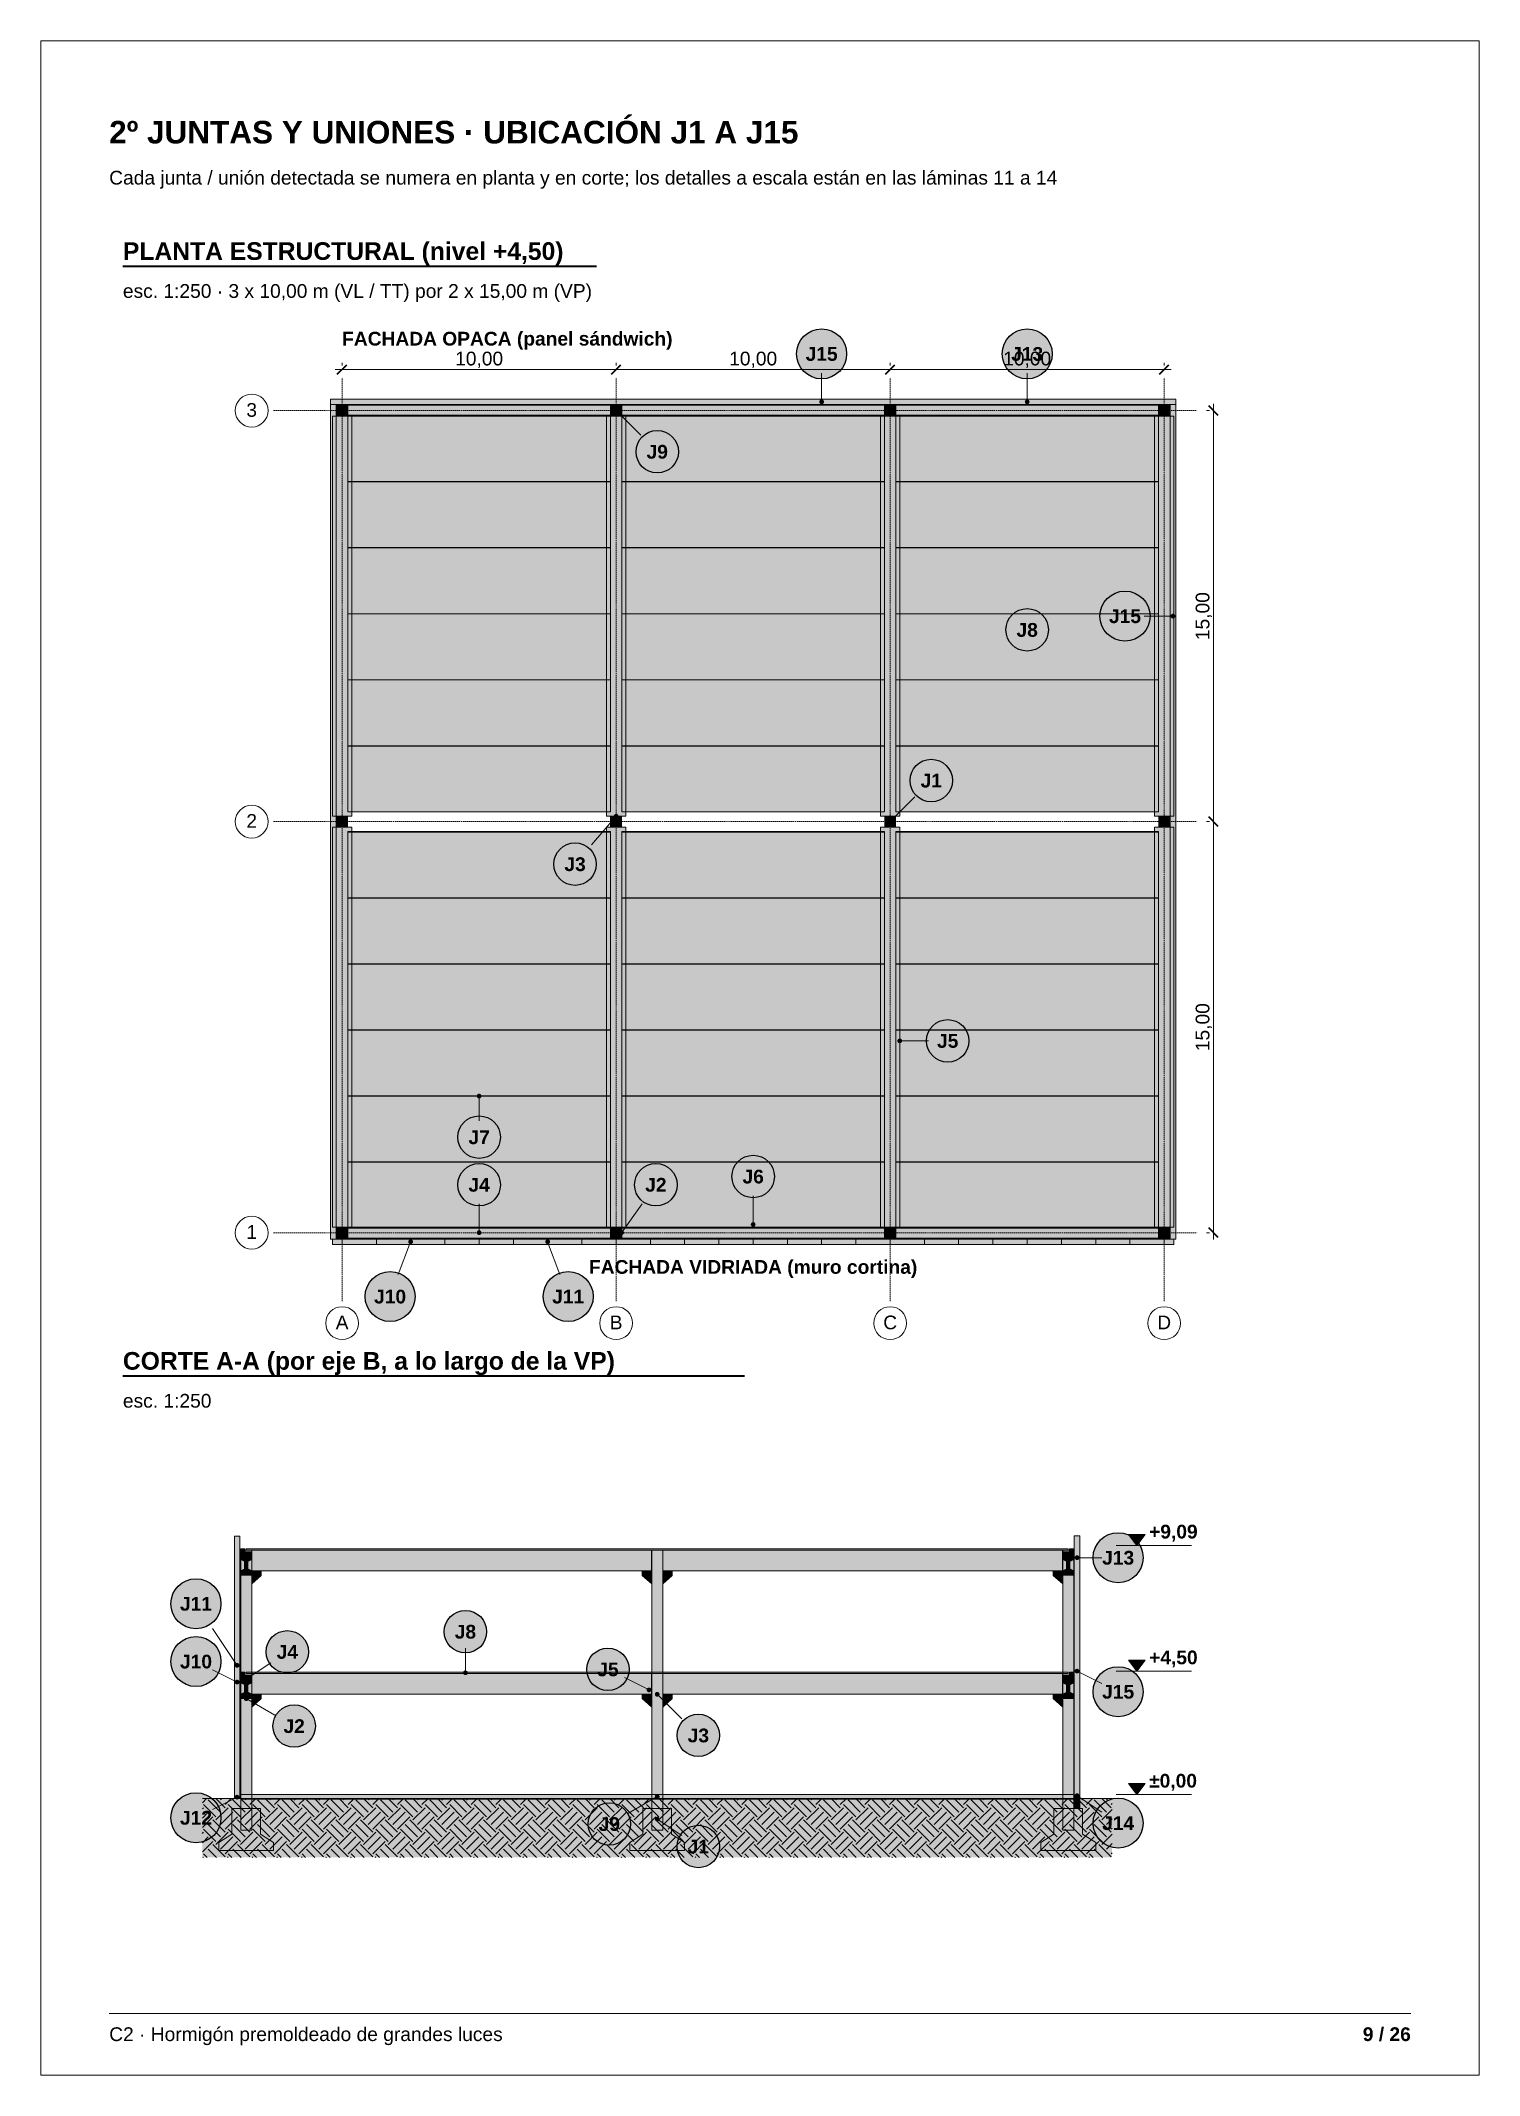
# Paper-space layout 'LAMINA 09' of a CAD drawing. Header units: millimetres. Extents: x 0 to 210, y 0 to 297.
# The model-space entities are those that its viewports show. They can reach past a viewport. Long polylines and large blocks are cut down to what shows.
import ezdxf
from ezdxf.enums import TextEntityAlignment as Align

# ---------------------------------------------------------------- set-up
doc = ezdxf.new("R2010")
doc.units = ezdxf.units.MM
doc.linetypes.add('DASHED', pattern=[1.524, 1.27, -0.254])
for name, color, linetype in [('CONTORNOS', 7, 'Continuous'), ('CONTORNOS-RAYADO', 8, 'Continuous'), ('CONTORNOS-RELLENO', 9, 'Continuous'), ('COTAS', 7, 'Continuous'), ('COTAS-RELLENO', 9, 'Continuous'), ('LINEAS', 7, 'Continuous'), ('MARCO', 7, 'Continuous'), ('REFERENCIAS', 7, 'Continuous'), ('REFERENCIAS-RELLENO', 9, 'Continuous'), ('TEXTOS', 7, 'Continuous')]:
    doc.layers.add(name, color=color, linetype=linetype)
doc.styles.add('ARIAL', font='arial.ttf')
doc.styles.add('ARIAL-NEGRITA', font='arialbd.ttf')

psp = doc.layouts.new('LAMINA 09')

msp = doc.modelspace()

# ---------------------------------------------------------------- texts
at = {"layer": 'COTAS', "style": 'ARIAL'}
for p in [(1984, 249.6), (2024, 249.6), (2064, 249.6)]:
    msp.add_text('10,00', height=2.005, dxfattribs=at).set_placement(p, align=Align.CENTER)
for p in [(2090.6, 213), (2090.6, 153)]:
    msp.add_text('15,00', height=2.005, rotation=90, dxfattribs=at).set_placement(p, align=Align.CENTER)
at = {"layer": 'COTAS', "style": 'ARIAL-NEGRITA'}
for s, p in [('+9,09', (2081.8, 78.36)), ('+4,50', (2081.8, 60)), ('±0,00', (2081.8, 42))]:
    msp.add_text(s, height=2.005, dxfattribs=at).set_placement(p)
at = {"layer": 'MARCO', "true_color": 0x666666, "style": 'ARIAL'}
msp.add_text('C2 · Hormigón premoldeado de grandes luces', height=2.0048, dxfattribs=at).set_placement((1930, 5))
at = {"layer": 'MARCO', "true_color": 0x444444, "style": 'ARIAL-NEGRITA'}
msp.add_text('9 / 26', height=2.005, dxfattribs=at).set_placement((2120, 5), align=Align.RIGHT)
at = {"layer": 'REFERENCIAS', "style": 'ARIAL-NEGRITA'}
for s, p in [('J15', (2034, 250.27)), ('J13', (2064, 250.27)), ('J9', (2010, 235.99)), ('J15', (2078.28, 211.99)), ('J8', (2064, 209.99)), ('J1', (2050, 187.99)), ('J3', (1998, 175.79)), ('J5', (2052.4, 149.99)), ('J7', (1984, 135.93)), ('J4', (1984, 128.99)), ('J2', (2009.8, 128.99)), ('J6', (2024, 130.19)), ('J10', (1971, 112.67)), ('J11', (1997, 112.67)), ('J13', (2077.28, 74.55)), ('J11', (1942.67, 67.83)), ('J8', (1982, 63.75)), ('J4', (1956, 60.81)), ('J10', (1942.67, 59.39)), ('J5', (2002.8, 58.25)), ('J15', (2077.28, 54.99)), ('J2', (1957, 49.97)), ('J3', (2016, 48.61)), ('J12', (1942.67, 36.59)), ('J9', (2003, 35.67)), ('J14', (2077.28, 35.81)), ('J1', (2016, 32.39))]:
    msp.add_text(s, height=2.005, dxfattribs=at).set_placement(p, align=Align.CENTER)
at = {"layer": 'TEXTOS', "style": 'ARIAL-NEGRITA'}
for s, height, p in [('2º JUNTAS Y UNIONES · UBICACIÓN J1 A J15', 3.2936, (1930, 282)), ('PLANTA ESTRUCTURAL (nivel +4,50)', 2.5776, (1932, 265)), ('FACHADA OPACA (panel sándwich)', 2.0048, (1964, 252.5)), ('CORTE A-A (por eje B, a lo largo de la VP)', 2.5776, (1932, 103))]:
    msp.add_text(s, height=height, dxfattribs=at).set_placement(p)
at = {"layer": 'TEXTOS', "true_color": 0x333333, "style": 'ARIAL'}
msp.add_text('Cada junta / unión detectada se numera en planta y en corte; los detalles a escala están en las láminas 11 a 14', height=2.0048, dxfattribs=at).set_placement((1930, 276))
at = {"layer": 'TEXTOS', "true_color": 0x222222, "style": 'ARIAL'}
for s, height, p in [('esc. 1:250 · 3 x 10,00 m (VL / TT) por 2 x 15,00 m (VP)', 2.0048, (1932, 259.46)), ('esc. 1:250', 2.005, (1932, 97.46))]:
    msp.add_text(s, height=height, dxfattribs=at).set_placement(p)
at = {"layer": 'TEXTOS', "true_color": 0xbb2222, "style": 'ARIAL'}
for s, p in [('3', (1950.8, 242.1)), ('2', (1950.8, 182.1)), ('1', (1950.8, 122.1)), ('A', (1964, 108.9)), ('B', (2004, 108.9)), ('C', (2044, 108.9)), ('D', (2084, 108.9))]:
    msp.add_text(s, height=2, dxfattribs=at).set_placement(p, align=Align.CENTER)
at = {"layer": 'TEXTOS', "style": 'ARIAL-NEGRITA'}
msp.add_text('FACHADA VIDRIADA (muro cortina)', height=2.0048, dxfattribs=at).set_placement((2024, 117), align=Align.CENTER)

# ---------------------------------------------------------------- hatches: boundary and pattern name
at = {"layer": 'CONTORNOS-RAYADO'}
h = msp.add_hatch(dxfattribs=at)
h.set_pattern_fill('EARTH', color=8, scale=0.4, angle=45)
h.paths.add_polyline_path([(1943.6, 31.8), (2076.4, 31.8), (2076.4, 40.4), (1943.6, 40.4)])
at = {"layer": 'CONTORNOS-RELLENO', "true_color": 0xcfc8bb}
h = msp.add_hatch(color=256, dxfattribs=at)
h.dxf.hatch_style = 1
h.paths.add_polyline_path([(1962.32, 243.88), (2085.68, 243.88), (2085.68, 244.68), (1962.32, 244.68)])
h = msp.add_hatch(color=256, dxfattribs=at)
h.dxf.hatch_style = 1
h.paths.add_polyline_path([(1962.32, 122.07), (1963.12, 122.07), (1963.12, 243.88), (1962.32, 243.88)])
at = {"layer": 'CONTORNOS-RELLENO', "true_color": 0x555555}
h = msp.add_hatch(color=256, dxfattribs=at)
h.dxf.hatch_style = 1
h.paths.add_polyline_path([(1963.2, 242.2), (1964.8, 242.2), (1964.8, 243.8), (1963.2, 243.8)])
at = {"layer": 'CONTORNOS-RELLENO', "true_color": 0xa9bccf}
h = msp.add_hatch(color=256, dxfattribs=at)
h.dxf.hatch_style = 1
h.paths.add_polyline_path([(1964.84, 242.2), (2003.16, 242.2), (2003.16, 243.8), (1964.84, 243.8)])
at = {"layer": 'CONTORNOS-RELLENO', "true_color": 0x555555}
h = msp.add_hatch(color=256, dxfattribs=at)
h.dxf.hatch_style = 1
h.paths.add_polyline_path([(2003.2, 242.2), (2004.8, 242.2), (2004.8, 243.8), (2003.2, 243.8)])
at = {"layer": 'CONTORNOS-RELLENO', "true_color": 0xa9bccf}
h = msp.add_hatch(color=256, dxfattribs=at)
h.dxf.hatch_style = 1
h.paths.add_polyline_path([(2004.84, 242.2), (2043.16, 242.2), (2043.16, 243.8), (2004.84, 243.8)])
at = {"layer": 'CONTORNOS-RELLENO', "true_color": 0x555555}
h = msp.add_hatch(color=256, dxfattribs=at)
h.dxf.hatch_style = 1
h.paths.add_polyline_path([(2043.2, 242.2), (2044.8, 242.2), (2044.8, 243.8), (2043.2, 243.8)])
at = {"layer": 'CONTORNOS-RELLENO', "true_color": 0xa9bccf}
h = msp.add_hatch(color=256, dxfattribs=at)
h.dxf.hatch_style = 1
h.paths.add_polyline_path([(2044.84, 242.2), (2083.16, 242.2), (2083.16, 243.8), (2044.84, 243.8)])
at = {"layer": 'CONTORNOS-RELLENO', "true_color": 0x555555}
h = msp.add_hatch(color=256, dxfattribs=at)
h.dxf.hatch_style = 1
h.paths.add_polyline_path([(2083.2, 242.2), (2084.8, 242.2), (2084.8, 243.8), (2083.2, 243.8)])
at = {"layer": 'CONTORNOS-RELLENO', "true_color": 0xcfc8bb}
h = msp.add_hatch(color=256, dxfattribs=at)
h.dxf.hatch_style = 1
h.paths.add_polyline_path([(2084.88, 122.07), (2085.68, 122.07), (2085.68, 243.88), (2084.88, 243.88)])
at = {"layer": 'CONTORNOS-RELLENO', "true_color": 0xb9cdb0}
h = msp.add_hatch(color=256, dxfattribs=at)
h.dxf.hatch_style = 1
h.paths.add_polyline_path([(1962.6, 183.8), (1965.4, 183.8), (1965.4, 242.2), (1962.6, 242.2)])
at = {"layer": 'CONTORNOS-RELLENO', "true_color": 0xe3dccb}
h = msp.add_hatch(color=256, dxfattribs=at)
h.dxf.hatch_style = 1
h.paths.add_polyline_path([(1964.84, 242.28), (2003.16, 242.28), (2003.16, 242.32), (1964.84, 242.32)])
at = {"layer": 'CONTORNOS-RELLENO', "true_color": 0xefeadc}
h = msp.add_hatch(color=256, dxfattribs=at)
h.dxf.hatch_style = 1
h.paths.add_polyline_path([(1964.84, 232.64), (2003.16, 232.64), (2003.16, 242.24), (1964.84, 242.24)])
at = {"layer": 'CONTORNOS-RELLENO', "true_color": 0xb9cdb0}
h = msp.add_hatch(color=256, dxfattribs=at)
h.dxf.hatch_style = 1
h.paths.add_polyline_path([(2002.6, 183.8), (2005.4, 183.8), (2005.4, 242.2), (2002.6, 242.2)])
at = {"layer": 'CONTORNOS-RELLENO', "true_color": 0xe3dccb}
h = msp.add_hatch(color=256, dxfattribs=at)
h.dxf.hatch_style = 1
h.paths.add_polyline_path([(2004.84, 242.28), (2043.16, 242.28), (2043.16, 242.32), (2004.84, 242.32)])
at = {"layer": 'CONTORNOS-RELLENO', "true_color": 0xefeadc}
h = msp.add_hatch(color=256, dxfattribs=at)
h.dxf.hatch_style = 1
h.paths.add_polyline_path([(2004.84, 232.64), (2043.16, 232.64), (2043.16, 242.24), (2004.84, 242.24)])
at = {"layer": 'CONTORNOS-RELLENO', "true_color": 0xb9cdb0}
h = msp.add_hatch(color=256, dxfattribs=at)
h.dxf.hatch_style = 1
h.paths.add_polyline_path([(2042.6, 183.8), (2045.4, 183.8), (2045.4, 242.2), (2042.6, 242.2)])
at = {"layer": 'CONTORNOS-RELLENO', "true_color": 0xe3dccb}
h = msp.add_hatch(color=256, dxfattribs=at)
h.dxf.hatch_style = 1
h.paths.add_polyline_path([(2044.84, 242.28), (2083.16, 242.28), (2083.16, 242.32), (2044.84, 242.32)])
at = {"layer": 'CONTORNOS-RELLENO', "true_color": 0xefeadc}
h = msp.add_hatch(color=256, dxfattribs=at)
h.dxf.hatch_style = 1
h.paths.add_polyline_path([(2044.84, 232.64), (2083.16, 232.64), (2083.16, 242.24), (2044.84, 242.24)])
at = {"layer": 'CONTORNOS-RELLENO', "true_color": 0xb9cdb0}
h = msp.add_hatch(color=256, dxfattribs=at)
h.dxf.hatch_style = 1
h.paths.add_polyline_path([(2082.6, 183.8), (2085.4, 183.8), (2085.4, 242.2), (2082.6, 242.2)])
at = {"layer": 'CONTORNOS-RELLENO', "true_color": 0xefeadc}
h = msp.add_hatch(color=256, dxfattribs=at)
h.dxf.hatch_style = 1
h.paths.add_polyline_path([(1964.84, 223), (2003.16, 223), (2003.16, 232.6), (1964.84, 232.6)])
h = msp.add_hatch(color=256, dxfattribs=at)
h.dxf.hatch_style = 1
h.paths.add_polyline_path([(2004.84, 223), (2043.16, 223), (2043.16, 232.6), (2004.84, 232.6)])
h = msp.add_hatch(color=256, dxfattribs=at)
h.dxf.hatch_style = 1
h.paths.add_polyline_path([(2044.84, 223), (2083.16, 223), (2083.16, 232.6), (2044.84, 232.6)])
h = msp.add_hatch(color=256, dxfattribs=at)
h.dxf.hatch_style = 1
h.paths.add_polyline_path([(1964.84, 213.36), (2003.16, 213.36), (2003.16, 222.96), (1964.84, 222.96)])
h = msp.add_hatch(color=256, dxfattribs=at)
h.dxf.hatch_style = 1
h.paths.add_polyline_path([(2004.84, 213.36), (2043.16, 213.36), (2043.16, 222.96), (2004.84, 222.96)])
h = msp.add_hatch(color=256, dxfattribs=at)
h.dxf.hatch_style = 1
h.paths.add_polyline_path([(2044.84, 213.36), (2083.16, 213.36), (2083.16, 222.96), (2044.84, 222.96)])
h = msp.add_hatch(color=256, dxfattribs=at)
h.dxf.hatch_style = 1
h.paths.add_polyline_path([(1964.84, 203.72), (2003.16, 203.72), (2003.16, 213.32), (1964.84, 213.32)])
h = msp.add_hatch(color=256, dxfattribs=at)
h.dxf.hatch_style = 1
h.paths.add_polyline_path([(2004.84, 203.72), (2043.16, 203.72), (2043.16, 213.32), (2004.84, 213.32)])
h = msp.add_hatch(color=256, dxfattribs=at)
h.dxf.hatch_style = 1
h.paths.add_polyline_path([(2044.84, 203.72), (2083.16, 203.72), (2083.16, 213.32), (2044.84, 213.32)])
h = msp.add_hatch(color=256, dxfattribs=at)
h.dxf.hatch_style = 1
h.paths.add_polyline_path([(1964.84, 194.08), (2003.16, 194.08), (2003.16, 203.68), (1964.84, 203.68)])
h = msp.add_hatch(color=256, dxfattribs=at)
h.dxf.hatch_style = 1
h.paths.add_polyline_path([(2004.84, 194.08), (2043.16, 194.08), (2043.16, 203.68), (2004.84, 203.68)])
h = msp.add_hatch(color=256, dxfattribs=at)
h.dxf.hatch_style = 1
h.paths.add_polyline_path([(2044.84, 194.08), (2083.16, 194.08), (2083.16, 203.68), (2044.84, 203.68)])
h = msp.add_hatch(color=256, dxfattribs=at)
h.dxf.hatch_style = 1
h.paths.add_polyline_path([(1964.84, 184.44), (2003.16, 184.44), (2003.16, 194.04), (1964.84, 194.04)])
h = msp.add_hatch(color=256, dxfattribs=at)
h.dxf.hatch_style = 1
h.paths.add_polyline_path([(2004.84, 184.44), (2043.16, 184.44), (2043.16, 194.04), (2004.84, 194.04)])
h = msp.add_hatch(color=256, dxfattribs=at)
h.dxf.hatch_style = 1
h.paths.add_polyline_path([(2044.84, 184.44), (2083.16, 184.44), (2083.16, 194.04), (2044.84, 194.04)])
at = {"layer": 'CONTORNOS-RELLENO', "true_color": 0xb9cdb0}
h = msp.add_hatch(color=256, dxfattribs=at)
h.dxf.hatch_style = 1
h.paths.add_polyline_path([(1962.6, 123.8), (1965.4, 123.8), (1965.4, 182.2), (1962.6, 182.2)])
at = {"layer": 'CONTORNOS-RELLENO', "true_color": 0x555555}
h = msp.add_hatch(color=256, dxfattribs=at)
h.dxf.hatch_style = 1
h.paths.add_polyline_path([(1963.2, 182.2), (1964.8, 182.2), (1964.8, 183.8), (1963.2, 183.8)])
at = {"layer": 'CONTORNOS-RELLENO', "true_color": 0xe3dccb}
h = msp.add_hatch(color=256, dxfattribs=at)
h.dxf.hatch_style = 1
h.paths.add_polyline_path([(1964.84, 181.52), (2003.16, 181.52), (2003.16, 181.56), (1964.84, 181.56)])
at = {"layer": 'CONTORNOS-RELLENO', "true_color": 0xefeadc}
h = msp.add_hatch(color=256, dxfattribs=at)
h.dxf.hatch_style = 1
h.paths.add_polyline_path([(1964.84, 171.88), (2003.16, 171.88), (2003.16, 181.48), (1964.84, 181.48)])
at = {"layer": 'CONTORNOS-RELLENO', "true_color": 0xb9cdb0}
h = msp.add_hatch(color=256, dxfattribs=at)
h.dxf.hatch_style = 1
h.paths.add_polyline_path([(2002.6, 123.8), (2005.4, 123.8), (2005.4, 182.2), (2002.6, 182.2)])
at = {"layer": 'CONTORNOS-RELLENO', "true_color": 0x555555}
h = msp.add_hatch(color=256, dxfattribs=at)
h.dxf.hatch_style = 1
h.paths.add_polyline_path([(2003.2, 182.2), (2004.8, 182.2), (2004.8, 183.8), (2003.2, 183.8)])
at = {"layer": 'CONTORNOS-RELLENO', "true_color": 0xe3dccb}
h = msp.add_hatch(color=256, dxfattribs=at)
h.dxf.hatch_style = 1
h.paths.add_polyline_path([(2004.84, 181.52), (2043.16, 181.52), (2043.16, 181.56), (2004.84, 181.56)])
at = {"layer": 'CONTORNOS-RELLENO', "true_color": 0xefeadc}
h = msp.add_hatch(color=256, dxfattribs=at)
h.dxf.hatch_style = 1
h.paths.add_polyline_path([(2004.84, 171.88), (2043.16, 171.88), (2043.16, 181.48), (2004.84, 181.48)])
at = {"layer": 'CONTORNOS-RELLENO', "true_color": 0xb9cdb0}
h = msp.add_hatch(color=256, dxfattribs=at)
h.dxf.hatch_style = 1
h.paths.add_polyline_path([(2042.6, 123.8), (2045.4, 123.8), (2045.4, 182.2), (2042.6, 182.2)])
at = {"layer": 'CONTORNOS-RELLENO', "true_color": 0x555555}
h = msp.add_hatch(color=256, dxfattribs=at)
h.dxf.hatch_style = 1
h.paths.add_polyline_path([(2043.2, 182.2), (2044.8, 182.2), (2044.8, 183.8), (2043.2, 183.8)])
at = {"layer": 'CONTORNOS-RELLENO', "true_color": 0xe3dccb}
h = msp.add_hatch(color=256, dxfattribs=at)
h.dxf.hatch_style = 1
h.paths.add_polyline_path([(2044.84, 181.52), (2083.16, 181.52), (2083.16, 181.56), (2044.84, 181.56)])
at = {"layer": 'CONTORNOS-RELLENO', "true_color": 0xefeadc}
h = msp.add_hatch(color=256, dxfattribs=at)
h.dxf.hatch_style = 1
h.paths.add_polyline_path([(2044.84, 171.88), (2083.16, 171.88), (2083.16, 181.48), (2044.84, 181.48)])
at = {"layer": 'CONTORNOS-RELLENO', "true_color": 0xb9cdb0}
h = msp.add_hatch(color=256, dxfattribs=at)
h.dxf.hatch_style = 1
h.paths.add_polyline_path([(2082.6, 123.8), (2085.4, 123.8), (2085.4, 182.2), (2082.6, 182.2)])
at = {"layer": 'CONTORNOS-RELLENO', "true_color": 0x555555}
h = msp.add_hatch(color=256, dxfattribs=at)
h.dxf.hatch_style = 1
h.paths.add_polyline_path([(2083.2, 182.2), (2084.8, 182.2), (2084.8, 183.8), (2083.2, 183.8)])
at = {"layer": 'CONTORNOS-RELLENO', "true_color": 0xefeadc}
h = msp.add_hatch(color=256, dxfattribs=at)
h.dxf.hatch_style = 1
h.paths.add_polyline_path([(1964.84, 162.24), (2003.16, 162.24), (2003.16, 171.84), (1964.84, 171.84)])
h = msp.add_hatch(color=256, dxfattribs=at)
h.dxf.hatch_style = 1
h.paths.add_polyline_path([(2004.84, 162.24), (2043.16, 162.24), (2043.16, 171.84), (2004.84, 171.84)])
h = msp.add_hatch(color=256, dxfattribs=at)
h.dxf.hatch_style = 1
h.paths.add_polyline_path([(2044.84, 162.24), (2083.16, 162.24), (2083.16, 171.84), (2044.84, 171.84)])
h = msp.add_hatch(color=256, dxfattribs=at)
h.dxf.hatch_style = 1
h.paths.add_polyline_path([(1964.84, 152.6), (2003.16, 152.6), (2003.16, 162.2), (1964.84, 162.2)])
h = msp.add_hatch(color=256, dxfattribs=at)
h.dxf.hatch_style = 1
h.paths.add_polyline_path([(2004.84, 152.6), (2043.16, 152.6), (2043.16, 162.2), (2004.84, 162.2)])
h = msp.add_hatch(color=256, dxfattribs=at)
h.dxf.hatch_style = 1
h.paths.add_polyline_path([(2044.84, 152.6), (2083.16, 152.6), (2083.16, 162.2), (2044.84, 162.2)])
h = msp.add_hatch(color=256, dxfattribs=at)
h.dxf.hatch_style = 1
h.paths.add_polyline_path([(1964.84, 142.96), (2003.16, 142.96), (2003.16, 152.56), (1964.84, 152.56)])
h = msp.add_hatch(color=256, dxfattribs=at)
h.dxf.hatch_style = 1
h.paths.add_polyline_path([(2004.84, 142.96), (2043.16, 142.96), (2043.16, 152.56), (2004.84, 152.56)])
h = msp.add_hatch(color=256, dxfattribs=at)
h.dxf.hatch_style = 1
h.paths.add_polyline_path([(2044.84, 142.96), (2083.16, 142.96), (2083.16, 152.56), (2044.84, 152.56)])
h = msp.add_hatch(color=256, dxfattribs=at)
h.dxf.hatch_style = 1
h.paths.add_polyline_path([(1964.84, 133.32), (2003.16, 133.32), (2003.16, 142.92), (1964.84, 142.92)])
h = msp.add_hatch(color=256, dxfattribs=at)
h.dxf.hatch_style = 1
h.paths.add_polyline_path([(2004.84, 133.32), (2043.16, 133.32), (2043.16, 142.92), (2004.84, 142.92)])
h = msp.add_hatch(color=256, dxfattribs=at)
h.dxf.hatch_style = 1
h.paths.add_polyline_path([(2044.84, 133.32), (2083.16, 133.32), (2083.16, 142.92), (2044.84, 142.92)])
h = msp.add_hatch(color=256, dxfattribs=at)
h.dxf.hatch_style = 1
h.paths.add_polyline_path([(1964.84, 123.68), (2003.16, 123.68), (2003.16, 133.28), (1964.84, 133.28)])
h = msp.add_hatch(color=256, dxfattribs=at)
h.dxf.hatch_style = 1
h.paths.add_polyline_path([(2004.84, 123.68), (2043.16, 123.68), (2043.16, 133.28), (2004.84, 133.28)])
h = msp.add_hatch(color=256, dxfattribs=at)
h.dxf.hatch_style = 1
h.paths.add_polyline_path([(2044.84, 123.68), (2083.16, 123.68), (2083.16, 133.28), (2044.84, 133.28)])
at = {"layer": 'CONTORNOS-RELLENO', "true_color": 0xbfe3f0}
h = msp.add_hatch(color=256, dxfattribs=at)
h.dxf.hatch_style = 1
h.paths.add_polyline_path([(1962.6, 121.27), (2085.4, 121.27), (2085.4, 122.07), (1962.6, 122.07)])
at = {"layer": 'CONTORNOS-RELLENO', "true_color": 0x555555}
h = msp.add_hatch(color=256, dxfattribs=at)
h.dxf.hatch_style = 1
h.paths.add_polyline_path([(1963.2, 122.2), (1964.8, 122.2), (1964.8, 123.8), (1963.2, 123.8)])
at = {"layer": 'CONTORNOS-RELLENO', "true_color": 0xa9bccf}
h = msp.add_hatch(color=256, dxfattribs=at)
h.dxf.hatch_style = 1
h.paths.add_polyline_path([(1964.84, 122.2), (2003.16, 122.2), (2003.16, 123.8), (1964.84, 123.8)])
at = {"layer": 'CONTORNOS-RELLENO', "true_color": 0x555555}
h = msp.add_hatch(color=256, dxfattribs=at)
h.dxf.hatch_style = 1
h.paths.add_polyline_path([(2003.2, 122.2), (2004.8, 122.2), (2004.8, 123.8), (2003.2, 123.8)])
at = {"layer": 'CONTORNOS-RELLENO', "true_color": 0xa9bccf}
h = msp.add_hatch(color=256, dxfattribs=at)
h.dxf.hatch_style = 1
h.paths.add_polyline_path([(2004.84, 122.2), (2043.16, 122.2), (2043.16, 123.8), (2004.84, 123.8)])
at = {"layer": 'CONTORNOS-RELLENO', "true_color": 0x555555}
h = msp.add_hatch(color=256, dxfattribs=at)
h.dxf.hatch_style = 1
h.paths.add_polyline_path([(2043.2, 122.2), (2044.8, 122.2), (2044.8, 123.8), (2043.2, 123.8)])
at = {"layer": 'CONTORNOS-RELLENO', "true_color": 0xa9bccf}
h = msp.add_hatch(color=256, dxfattribs=at)
h.dxf.hatch_style = 1
h.paths.add_polyline_path([(2044.84, 122.2), (2083.16, 122.2), (2083.16, 123.8), (2044.84, 123.8)])
at = {"layer": 'CONTORNOS-RELLENO', "true_color": 0x555555}
h = msp.add_hatch(color=256, dxfattribs=at)
h.dxf.hatch_style = 1
h.paths.add_polyline_path([(2083.2, 122.2), (2084.8, 122.2), (2084.8, 123.8), (2083.2, 123.8)])
at = {"layer": 'CONTORNOS-RELLENO', "true_color": 0xbfe3f0}
h = msp.add_hatch(color=256, dxfattribs=at)
h.dxf.hatch_style = 1
h.paths.add_polyline_path([(1948.27, 40.4), (1949.07, 40.4), (1949.07, 78.68), (1948.27, 78.68)])
at = {"layer": 'CONTORNOS-RELLENO', "true_color": 0xcfc8bb}
h = msp.add_hatch(color=256, dxfattribs=at)
h.dxf.hatch_style = 1
h.paths.add_polyline_path([(2070.88, 40.84), (2071.68, 40.84), (2071.68, 78.76), (2070.88, 78.76)])
at = {"layer": 'CONTORNOS-RELLENO', "true_color": 0xd3b9b9}
h = msp.add_hatch(color=256, dxfattribs=at)
h.dxf.hatch_style = 1
h.paths.add_polyline_path([(1949.2, 75.82), (1950.8, 75.82), (1950.8, 76.42), (1949.8, 76.42), (1949.8, 76.86), (1949.2, 76.86)])
at = {"layer": 'CONTORNOS-RELLENO', "true_color": 0x9aa3ab}
h = msp.add_hatch(color=256, dxfattribs=at)
h.dxf.hatch_style = 1
h.paths.add_polyline_path([(1949.2, 35.8), (1950.8, 35.8), (1950.8, 76.66), (1949.2, 76.66)])
at = {"layer": 'CONTORNOS-RELLENO', "true_color": 0xa9bccf}
h = msp.add_hatch(color=256, dxfattribs=at)
h.dxf.hatch_style = 1
h.paths.add_polyline_path([(1949.2, 73.02), (1950.8, 73.02), (1950.8, 73.62), (1950.32, 73.86), (1950.24, 73.86), (1950.24, 75.06), (1950.32, 75.06), (1950.8, 75.3), (1950.8, 75.82), (1949.2, 75.82), (1949.2, 75.3), (1949.68, 75.06), (1949.76, 75.06), (1949.76, 73.86), (1949.68, 73.86), (1949.2, 73.62)])
at = {"layer": 'CONTORNOS-RELLENO', "true_color": 0xd9d2c4}
h = msp.add_hatch(color=256, dxfattribs=at)
h.dxf.hatch_style = 1
h.paths.add_polyline_path([(1950, 76.66), (2070, 76.66), (2070, 76.86), (1950, 76.86)])
at = {"layer": 'CONTORNOS-RELLENO', "true_color": 0xb9cdb0}
h = msp.add_hatch(color=256, dxfattribs=at)
h.dxf.hatch_style = 1
h.paths.add_polyline_path([(1950.84, 73.66), (2009.16, 73.66), (2009.16, 76.66), (1950.84, 76.66)])
at = {"layer": 'CONTORNOS-RELLENO', "true_color": 0x9aa3ab}
h = msp.add_hatch(color=256, dxfattribs=at)
h.dxf.hatch_style = 1
h.paths.add_polyline_path([(2009.2, 35.8), (2010.8, 35.8), (2010.8, 76.66), (2009.2, 76.66)])
at = {"layer": 'CONTORNOS-RELLENO', "true_color": 0xb9cdb0}
h = msp.add_hatch(color=256, dxfattribs=at)
h.dxf.hatch_style = 1
h.paths.add_polyline_path([(2010.84, 73.66), (2069.16, 73.66), (2069.16, 76.66), (2010.84, 76.66)])
at = {"layer": 'CONTORNOS-RELLENO', "true_color": 0xd3b9b9}
h = msp.add_hatch(color=256, dxfattribs=at)
h.dxf.hatch_style = 1
h.paths.add_polyline_path([(2070.8, 75.82), (2069.2, 75.82), (2069.2, 76.42), (2070.2, 76.42), (2070.2, 76.86), (2070.8, 76.86)])
at = {"layer": 'CONTORNOS-RELLENO', "true_color": 0x9aa3ab}
h = msp.add_hatch(color=256, dxfattribs=at)
h.dxf.hatch_style = 1
h.paths.add_polyline_path([(2069.2, 35.8), (2070.8, 35.8), (2070.8, 76.66), (2069.2, 76.66)])
at = {"layer": 'CONTORNOS-RELLENO', "true_color": 0xa9bccf}
h = msp.add_hatch(color=256, dxfattribs=at)
h.dxf.hatch_style = 1
h.paths.add_polyline_path([(2069.2, 73.02), (2070.8, 73.02), (2070.8, 73.62), (2070.32, 73.86), (2070.24, 73.86), (2070.24, 75.06), (2070.32, 75.06), (2070.8, 75.3), (2070.8, 75.82), (2069.2, 75.82), (2069.2, 75.3), (2069.68, 75.06), (2069.76, 75.06), (2069.76, 73.86), (2069.68, 73.86), (2069.2, 73.62)])
at = {"layer": 'CONTORNOS-RELLENO', "true_color": 0x9aa3ab}
h = msp.add_hatch(color=256, dxfattribs=at)
h.dxf.hatch_style = 1
h.paths.add_polyline_path([(1950.8, 73.62), (1952.2, 73.62), (1952.2, 72.98), (1950.8, 71.74)])
h = msp.add_hatch(color=256, dxfattribs=at)
h.dxf.hatch_style = 1
h.paths.add_polyline_path([(2009.2, 73.62), (2007.8, 73.62), (2007.8, 72.98), (2009.2, 71.74)])
h = msp.add_hatch(color=256, dxfattribs=at)
h.dxf.hatch_style = 1
h.paths.add_polyline_path([(2010.8, 73.62), (2012.2, 73.62), (2012.2, 72.98), (2010.8, 71.74)])
h = msp.add_hatch(color=256, dxfattribs=at)
h.dxf.hatch_style = 1
h.paths.add_polyline_path([(2069.2, 73.62), (2067.8, 73.62), (2067.8, 72.98), (2069.2, 71.74)])
at = {"layer": 'CONTORNOS-RELLENO', "true_color": 0xd3b9b9}
h = msp.add_hatch(color=256, dxfattribs=at)
h.dxf.hatch_style = 1
h.paths.add_polyline_path([(1949.2, 57.82), (1950.8, 57.82), (1950.8, 58.42), (1949.8, 58.42), (1949.8, 58.86), (1949.2, 58.86)])
at = {"layer": 'CONTORNOS-RELLENO', "true_color": 0xa9bccf}
h = msp.add_hatch(color=256, dxfattribs=at)
h.dxf.hatch_style = 1
h.paths.add_polyline_path([(1949.2, 55.02), (1950.8, 55.02), (1950.8, 55.62), (1950.32, 55.86), (1950.24, 55.86), (1950.24, 57.06), (1950.32, 57.06), (1950.8, 57.3), (1950.8, 57.82), (1949.2, 57.82), (1949.2, 57.3), (1949.68, 57.06), (1949.76, 57.06), (1949.76, 55.86), (1949.68, 55.86), (1949.2, 55.62)])
at = {"layer": 'CONTORNOS-RELLENO', "true_color": 0xd9d2c4}
h = msp.add_hatch(color=256, dxfattribs=at)
h.dxf.hatch_style = 1
h.paths.add_polyline_path([(1950, 58.66), (2070, 58.66), (2070, 58.86), (1950, 58.86)])
at = {"layer": 'CONTORNOS-RELLENO', "true_color": 0xb9cdb0}
h = msp.add_hatch(color=256, dxfattribs=at)
h.dxf.hatch_style = 1
h.paths.add_polyline_path([(1950.84, 55.66), (2009.16, 55.66), (2009.16, 58.66), (1950.84, 58.66)])
h = msp.add_hatch(color=256, dxfattribs=at)
h.dxf.hatch_style = 1
h.paths.add_polyline_path([(2010.84, 55.66), (2069.16, 55.66), (2069.16, 58.66), (2010.84, 58.66)])
at = {"layer": 'CONTORNOS-RELLENO', "true_color": 0xd3b9b9}
h = msp.add_hatch(color=256, dxfattribs=at)
h.dxf.hatch_style = 1
h.paths.add_polyline_path([(2070.8, 57.82), (2069.2, 57.82), (2069.2, 58.42), (2070.2, 58.42), (2070.2, 58.86), (2070.8, 58.86)])
at = {"layer": 'CONTORNOS-RELLENO', "true_color": 0xa9bccf}
h = msp.add_hatch(color=256, dxfattribs=at)
h.dxf.hatch_style = 1
h.paths.add_polyline_path([(2069.2, 55.02), (2070.8, 55.02), (2070.8, 55.62), (2070.32, 55.86), (2070.24, 55.86), (2070.24, 57.06), (2070.32, 57.06), (2070.8, 57.3), (2070.8, 57.82), (2069.2, 57.82), (2069.2, 57.3), (2069.68, 57.06), (2069.76, 57.06), (2069.76, 55.86), (2069.68, 55.86), (2069.2, 55.62)])
at = {"layer": 'CONTORNOS-RELLENO', "true_color": 0x9aa3ab}
h = msp.add_hatch(color=256, dxfattribs=at)
h.dxf.hatch_style = 1
h.paths.add_polyline_path([(1950.8, 55.62), (1952.2, 55.62), (1952.2, 54.98), (1950.8, 53.74)])
h = msp.add_hatch(color=256, dxfattribs=at)
h.dxf.hatch_style = 1
h.paths.add_polyline_path([(2009.2, 55.62), (2007.8, 55.62), (2007.8, 54.98), (2009.2, 53.74)])
h = msp.add_hatch(color=256, dxfattribs=at)
h.dxf.hatch_style = 1
h.paths.add_polyline_path([(2010.8, 55.62), (2012.2, 55.62), (2012.2, 54.98), (2010.8, 53.74)])
h = msp.add_hatch(color=256, dxfattribs=at)
h.dxf.hatch_style = 1
h.paths.add_polyline_path([(2069.2, 55.62), (2067.8, 55.62), (2067.8, 54.98), (2069.2, 53.74)])
at = {"layer": 'CONTORNOS-RELLENO', "true_color": 0xece3d2}
h = msp.add_hatch(color=256, dxfattribs=at)
h.dxf.hatch_style = 1
h.paths.add_polyline_path([(1943.6, 31.8), (2076.4, 31.8), (2076.4, 40.4), (1943.6, 40.4)])
at = {"layer": 'CONTORNOS-RELLENO', "true_color": 0xd8cfbd}
h = msp.add_hatch(color=256, dxfattribs=at)
h.dxf.hatch_style = 1
h.paths.add_polyline_path([(1946, 32.8), (1954, 32.8), (1954, 34), (1952.1, 35.2), (1952.1, 38.96), (1947.9, 38.96), (1947.9, 35.2), (1946, 34)])
at = {"layer": 'CONTORNOS-RELLENO', "true_color": 0xd9d4c8}
h = msp.add_hatch(color=256, dxfattribs=at)
h.dxf.hatch_style = 1
h.paths.add_polyline_path([(1949.2, 40.29), (2070.8, 40.29), (2070.8, 41), (1949.2, 41)])
at = {"layer": 'CONTORNOS-RELLENO', "true_color": 0xd8cfbd}
h = msp.add_hatch(color=256, dxfattribs=at)
h.dxf.hatch_style = 1
h.paths.add_polyline_path([(2006, 32.8), (2014, 32.8), (2014, 34), (2012.1, 35.2), (2012.1, 38.96), (2007.9, 38.96), (2007.9, 35.2), (2006, 34)])
h = msp.add_hatch(color=256, dxfattribs=at)
h.dxf.hatch_style = 1
h.paths.add_polyline_path([(2066, 32.8), (2074, 32.8), (2074, 34), (2072.1, 35.2), (2072.1, 38.96), (2067.9, 38.96), (2067.9, 35.2), (2066, 34)])
at = {"layer": 'CONTORNOS-RELLENO', "true_color": 0xb9cdb0}
h = msp.add_hatch(color=256, dxfattribs=at)
h.dxf.hatch_style = 1
h.paths.add_polyline_path([(2070.88, 39), (2071.68, 39), (2071.68, 40.8), (2070.88, 40.8)])
at = {"layer": 'COTAS-RELLENO', "true_color": 0x000000}
h = msp.add_hatch(color=256, dxfattribs=at)
h.dxf.hatch_style = 1
h.paths.add_polyline_path([(2078.8, 78.96), (2081.2, 78.96), (2080, 77.36)])
h = msp.add_hatch(color=256, dxfattribs=at)
h.dxf.hatch_style = 1
h.paths.add_polyline_path([(2078.8, 60.6), (2081.2, 60.6), (2080, 59)])
h = msp.add_hatch(color=256, dxfattribs=at)
h.dxf.hatch_style = 1
h.paths.add_polyline_path([(2078.8, 42.6), (2081.2, 42.6), (2080, 41)])
at = {"layer": 'REFERENCIAS-RELLENO', "true_color": 0xfff1a8}
h = msp.add_hatch(color=256, dxfattribs=at)
h.dxf.hatch_style = 1
edge = h.paths.add_edge_path()
edge.add_arc((2034, 251.28), 3.65, 0, 360)
h = msp.add_hatch(color=256, dxfattribs=at)
h.dxf.hatch_style = 1
edge = h.paths.add_edge_path()
edge.add_arc((2064, 251.28), 3.65, 0, 360)
at = {"layer": 'REFERENCIAS-RELLENO', "true_color": 0x000000}
h = msp.add_hatch(color=256, dxfattribs=at)
h.dxf.hatch_style = 1
edge = h.paths.add_edge_path()
edge.add_arc((2034, 244.28), 0.35, 0, 360)
h = msp.add_hatch(color=256, dxfattribs=at)
h.dxf.hatch_style = 1
edge = h.paths.add_edge_path()
edge.add_arc((2064, 244.28), 0.35, 0, 360)
h = msp.add_hatch(color=256, dxfattribs=at)
h.dxf.hatch_style = 1
edge = h.paths.add_edge_path()
edge.add_arc((2004, 243), 0.35, 0, 360)
at = {"layer": 'REFERENCIAS-RELLENO', "true_color": 0xfff1a8}
h = msp.add_hatch(color=256, dxfattribs=at)
h.dxf.hatch_style = 1
edge = h.paths.add_edge_path()
edge.add_arc((2010, 237), 3.1, 0, 360)
h = msp.add_hatch(color=256, dxfattribs=at)
h.dxf.hatch_style = 1
edge = h.paths.add_edge_path()
edge.add_arc((2064, 211), 3.1, 0, 360)
h = msp.add_hatch(color=256, dxfattribs=at)
h.dxf.hatch_style = 1
edge = h.paths.add_edge_path()
edge.add_arc((2078.28, 213), 3.65, 0, 360)
at = {"layer": 'REFERENCIAS-RELLENO', "true_color": 0x000000}
h = msp.add_hatch(color=256, dxfattribs=at)
h.dxf.hatch_style = 1
edge = h.paths.add_edge_path()
edge.add_arc((2085.28, 213), 0.35, 0, 360)
at = {"layer": 'REFERENCIAS-RELLENO', "true_color": 0xfff1a8}
h = msp.add_hatch(color=256, dxfattribs=at)
h.dxf.hatch_style = 1
edge = h.paths.add_edge_path()
edge.add_arc((2050, 189), 3.1, 0, 360)
at = {"layer": 'REFERENCIAS-RELLENO', "true_color": 0x000000}
h = msp.add_hatch(color=256, dxfattribs=at)
h.dxf.hatch_style = 1
edge = h.paths.add_edge_path()
edge.add_arc((2004, 183.8), 0.35, 0, 360)
h = msp.add_hatch(color=256, dxfattribs=at)
h.dxf.hatch_style = 1
edge = h.paths.add_edge_path()
edge.add_arc((2044, 183), 0.35, 0, 360)
at = {"layer": 'REFERENCIAS-RELLENO', "true_color": 0xfff1a8}
h = msp.add_hatch(color=256, dxfattribs=at)
h.dxf.hatch_style = 1
edge = h.paths.add_edge_path()
edge.add_arc((1998, 176.8), 3.1, 0, 360)
h = msp.add_hatch(color=256, dxfattribs=at)
h.dxf.hatch_style = 1
edge = h.paths.add_edge_path()
edge.add_arc((2052.4, 151), 3.1, 0, 360)
at = {"layer": 'REFERENCIAS-RELLENO', "true_color": 0x000000}
h = msp.add_hatch(color=256, dxfattribs=at)
h.dxf.hatch_style = 1
edge = h.paths.add_edge_path()
edge.add_arc((2045.4, 151), 0.35, 0, 360)
h = msp.add_hatch(color=256, dxfattribs=at)
h.dxf.hatch_style = 1
edge = h.paths.add_edge_path()
edge.add_arc((1984, 142.94), 0.35, 0, 360)
at = {"layer": 'REFERENCIAS-RELLENO', "true_color": 0xfff1a8}
h = msp.add_hatch(color=256, dxfattribs=at)
h.dxf.hatch_style = 1
edge = h.paths.add_edge_path()
edge.add_arc((1984, 136.94), 3.1, 0, 360)
h = msp.add_hatch(color=256, dxfattribs=at)
h.dxf.hatch_style = 1
edge = h.paths.add_edge_path()
edge.add_arc((2024, 131.2), 3.1, 0, 360)
h = msp.add_hatch(color=256, dxfattribs=at)
h.dxf.hatch_style = 1
edge = h.paths.add_edge_path()
edge.add_arc((1984, 130), 3.1, 0, 360)
h = msp.add_hatch(color=256, dxfattribs=at)
h.dxf.hatch_style = 1
edge = h.paths.add_edge_path()
edge.add_arc((2009.8, 130), 3.1, 0, 360)
at = {"layer": 'REFERENCIAS-RELLENO', "true_color": 0x000000}
h = msp.add_hatch(color=256, dxfattribs=at)
h.dxf.hatch_style = 1
edge = h.paths.add_edge_path()
edge.add_arc((1974, 121.68), 0.35, 0, 360)
h = msp.add_hatch(color=256, dxfattribs=at)
h.dxf.hatch_style = 1
edge = h.paths.add_edge_path()
edge.add_arc((1984, 123), 0.35, 0, 360)
h = msp.add_hatch(color=256, dxfattribs=at)
h.dxf.hatch_style = 1
edge = h.paths.add_edge_path()
edge.add_arc((1994, 121.68), 0.35, 0, 360)
h = msp.add_hatch(color=256, dxfattribs=at)
h.dxf.hatch_style = 1
edge = h.paths.add_edge_path()
edge.add_arc((2004.8, 123), 0.35, 0, 360)
h = msp.add_hatch(color=256, dxfattribs=at)
h.dxf.hatch_style = 1
edge = h.paths.add_edge_path()
edge.add_arc((2024, 124.2), 0.35, 0, 360)
at = {"layer": 'REFERENCIAS-RELLENO', "true_color": 0xfff1a8}
h = msp.add_hatch(color=256, dxfattribs=at)
h.dxf.hatch_style = 1
edge = h.paths.add_edge_path()
edge.add_arc((1971, 113.68), 3.65, 0, 360)
h = msp.add_hatch(color=256, dxfattribs=at)
h.dxf.hatch_style = 1
edge = h.paths.add_edge_path()
edge.add_arc((1997, 113.68), 3.65, 0, 360)
h = msp.add_hatch(color=256, dxfattribs=at)
h.dxf.hatch_style = 1
edge = h.paths.add_edge_path()
edge.add_arc((2077.28, 75.56), 3.65, 0, 360)
at = {"layer": 'REFERENCIAS-RELLENO', "true_color": 0x000000}
h = msp.add_hatch(color=256, dxfattribs=at)
h.dxf.hatch_style = 1
edge = h.paths.add_edge_path()
edge.add_arc((2071.28, 75.56), 0.35, 0, 360)
at = {"layer": 'REFERENCIAS-RELLENO', "true_color": 0xfff1a8}
h = msp.add_hatch(color=256, dxfattribs=at)
h.dxf.hatch_style = 1
edge = h.paths.add_edge_path()
edge.add_arc((1942.67, 68.84), 3.65, 0, 360)
h = msp.add_hatch(color=256, dxfattribs=at)
h.dxf.hatch_style = 1
edge = h.paths.add_edge_path()
edge.add_arc((1982, 64.76), 3.1, 0, 360)
h = msp.add_hatch(color=256, dxfattribs=at)
h.dxf.hatch_style = 1
edge = h.paths.add_edge_path()
edge.add_arc((1942.67, 60.4), 3.65, 0, 360)
h = msp.add_hatch(color=256, dxfattribs=at)
h.dxf.hatch_style = 1
edge = h.paths.add_edge_path()
edge.add_arc((1956, 61.82), 3.1, 0, 360)
at = {"layer": 'REFERENCIAS-RELLENO', "true_color": 0x000000}
h = msp.add_hatch(color=256, dxfattribs=at)
h.dxf.hatch_style = 1
edge = h.paths.add_edge_path()
edge.add_arc((1948.67, 59.84), 0.35, 0, 360)
at = {"layer": 'REFERENCIAS-RELLENO', "true_color": 0xfff1a8}
h = msp.add_hatch(color=256, dxfattribs=at)
h.dxf.hatch_style = 1
edge = h.paths.add_edge_path()
edge.add_arc((2002.8, 59.26), 3.1, 0, 360)
h = msp.add_hatch(color=256, dxfattribs=at)
h.dxf.hatch_style = 1
edge = h.paths.add_edge_path()
edge.add_arc((2077.28, 56), 3.65, 0, 360)
at = {"layer": 'REFERENCIAS-RELLENO', "true_color": 0x000000}
h = msp.add_hatch(color=256, dxfattribs=at)
h.dxf.hatch_style = 1
edge = h.paths.add_edge_path()
edge.add_arc((1948.67, 57.4), 0.35, 0, 360)
h = msp.add_hatch(color=256, dxfattribs=at)
h.dxf.hatch_style = 1
edge = h.paths.add_edge_path()
edge.add_arc((1950, 57.82), 0.35, 0, 360)
h = msp.add_hatch(color=256, dxfattribs=at)
h.dxf.hatch_style = 1
edge = h.paths.add_edge_path()
edge.add_arc((1982, 58.76), 0.35, 0, 360)
h = msp.add_hatch(color=256, dxfattribs=at)
h.dxf.hatch_style = 1
edge = h.paths.add_edge_path()
edge.add_arc((2008.8, 56.26), 0.35, 0, 360)
h = msp.add_hatch(color=256, dxfattribs=at)
h.dxf.hatch_style = 1
edge = h.paths.add_edge_path()
edge.add_arc((2071.28, 59), 0.35, 0, 360)
h = msp.add_hatch(color=256, dxfattribs=at)
h.dxf.hatch_style = 1
edge = h.paths.add_edge_path()
edge.add_arc((1950, 54.98), 0.35, 0, 360)
at = {"layer": 'REFERENCIAS-RELLENO', "true_color": 0xfff1a8}
h = msp.add_hatch(color=256, dxfattribs=at)
h.dxf.hatch_style = 1
edge = h.paths.add_edge_path()
edge.add_arc((1957, 50.98), 3.1, 0, 360)
at = {"layer": 'REFERENCIAS-RELLENO', "true_color": 0x000000}
h = msp.add_hatch(color=256, dxfattribs=at)
h.dxf.hatch_style = 1
edge = h.paths.add_edge_path()
edge.add_arc((2010, 55.62), 0.35, 0, 360)
at = {"layer": 'REFERENCIAS-RELLENO', "true_color": 0xfff1a8}
h = msp.add_hatch(color=256, dxfattribs=at)
h.dxf.hatch_style = 1
edge = h.paths.add_edge_path()
edge.add_arc((2016, 49.62), 3.1, 0, 360)
h = msp.add_hatch(color=256, dxfattribs=at)
h.dxf.hatch_style = 1
edge = h.paths.add_edge_path()
edge.add_arc((1942.67, 37.6), 3.65, 0, 360)
at = {"layer": 'REFERENCIAS-RELLENO', "true_color": 0x000000}
h = msp.add_hatch(color=256, dxfattribs=at)
h.dxf.hatch_style = 1
edge = h.paths.add_edge_path()
edge.add_arc((1948.67, 40.6), 0.35, 0, 360)
at = {"layer": 'REFERENCIAS-RELLENO', "true_color": 0xfff1a8}
h = msp.add_hatch(color=256, dxfattribs=at)
h.dxf.hatch_style = 1
edge = h.paths.add_edge_path()
edge.add_arc((2003, 36.68), 3.1, 0, 360)
at = {"layer": 'REFERENCIAS-RELLENO', "true_color": 0x000000}
h = msp.add_hatch(color=256, dxfattribs=at)
h.dxf.hatch_style = 1
edge = h.paths.add_edge_path()
edge.add_arc((2010, 40.68), 0.35, 0, 360)
h = msp.add_hatch(color=256, dxfattribs=at)
h.dxf.hatch_style = 1
edge = h.paths.add_edge_path()
edge.add_arc((2071.28, 40.82), 0.35, 0, 360)
at = {"layer": 'REFERENCIAS-RELLENO', "true_color": 0xfff1a8}
h = msp.add_hatch(color=256, dxfattribs=at)
h.dxf.hatch_style = 1
edge = h.paths.add_edge_path()
edge.add_arc((2077.28, 36.82), 3.65, 0, 360)
at = {"layer": 'REFERENCIAS-RELLENO', "true_color": 0x000000}
h = msp.add_hatch(color=256, dxfattribs=at)
h.dxf.hatch_style = 1
edge = h.paths.add_edge_path()
edge.add_arc((2010, 37.4), 0.35, 0, 360)
at = {"layer": 'REFERENCIAS-RELLENO', "true_color": 0xfff1a8}
h = msp.add_hatch(color=256, dxfattribs=at)
h.dxf.hatch_style = 1
edge = h.paths.add_edge_path()
edge.add_arc((2016, 33.4), 3.1, 0, 360)

# ---------------------------------------------------------------- linework, layer by layer
at = {"layer": 'CONTORNOS', "lineweight": 13}
for points in [[(1962.32, 243.88), (2085.68, 243.88), (2085.68, 244.68), (1962.32, 244.68)], [(1962.32, 122.07), (1963.12, 122.07), (1963.12, 243.88), (1962.32, 243.88)], [(1963.2, 242.2), (1964.8, 242.2), (1964.8, 243.8), (1963.2, 243.8)], [(1964.84, 242.2), (2003.16, 242.2), (2003.16, 243.8), (1964.84, 243.8)], [(2003.2, 242.2), (2004.8, 242.2), (2004.8, 243.8), (2003.2, 243.8)], [(2004.84, 242.2), (2043.16, 242.2), (2043.16, 243.8), (2004.84, 243.8)], [(2043.2, 242.2), (2044.8, 242.2), (2044.8, 243.8), (2043.2, 243.8)], [(2044.84, 242.2), (2083.16, 242.2), (2083.16, 243.8), (2044.84, 243.8)], [(2083.2, 242.2), (2084.8, 242.2), (2084.8, 243.8), (2083.2, 243.8)], [(2084.88, 122.07), (2085.68, 122.07), (2085.68, 243.88), (2084.88, 243.88)], [(1962.6, 183.8), (1965.4, 183.8), (1965.4, 242.2), (1962.6, 242.2)], [(2002.6, 183.8), (2005.4, 183.8), (2005.4, 242.2), (2002.6, 242.2)], [(2042.6, 183.8), (2045.4, 183.8), (2045.4, 242.2), (2042.6, 242.2)], [(2082.6, 183.8), (2085.4, 183.8), (2085.4, 242.2), (2082.6, 242.2)], [(1962.6, 123.8), (1965.4, 123.8), (1965.4, 182.2), (1962.6, 182.2)], [(1963.2, 182.2), (1964.8, 182.2), (1964.8, 183.8), (1963.2, 183.8)], [(2002.6, 123.8), (2005.4, 123.8), (2005.4, 182.2), (2002.6, 182.2)], [(2003.2, 182.2), (2004.8, 182.2), (2004.8, 183.8), (2003.2, 183.8)], [(2042.6, 123.8), (2045.4, 123.8), (2045.4, 182.2), (2042.6, 182.2)], [(2043.2, 182.2), (2044.8, 182.2), (2044.8, 183.8), (2043.2, 183.8)], [(2082.6, 123.8), (2085.4, 123.8), (2085.4, 182.2), (2082.6, 182.2)], [(2083.2, 182.2), (2084.8, 182.2), (2084.8, 183.8), (2083.2, 183.8)], [(1962.6, 121.27), (2085.4, 121.27), (2085.4, 122.07), (1962.6, 122.07)], [(1963.2, 122.2), (1964.8, 122.2), (1964.8, 123.8), (1963.2, 123.8)], [(1964.84, 122.2), (2003.16, 122.2), (2003.16, 123.8), (1964.84, 123.8)], [(2003.2, 122.2), (2004.8, 122.2), (2004.8, 123.8), (2003.2, 123.8)], [(2004.84, 122.2), (2043.16, 122.2), (2043.16, 123.8), (2004.84, 123.8)], [(2043.2, 122.2), (2044.8, 122.2), (2044.8, 123.8), (2043.2, 123.8)], [(2044.84, 122.2), (2083.16, 122.2), (2083.16, 123.8), (2044.84, 123.8)], [(2083.2, 122.2), (2084.8, 122.2), (2084.8, 123.8), (2083.2, 123.8)], [(1948.27, 40.4), (1949.07, 40.4), (1949.07, 78.68), (1948.27, 78.68)], [(2070.88, 40.84), (2071.68, 40.84), (2071.68, 78.76), (2070.88, 78.76)], [(1949.2, 75.82), (1950.8, 75.82), (1950.8, 76.42), (1949.8, 76.42), (1949.8, 76.86), (1949.2, 76.86)], [(1949.2, 73.02), (1950.8, 73.02), (1950.8, 73.62), (1950.32, 73.86), (1950.24, 73.86), (1950.24, 75.06), (1950.32, 75.06), (1950.8, 75.3), (1950.8, 75.82), (1949.2, 75.82), (1949.2, 75.3), (1949.68, 75.06), (1949.76, 75.06), (1949.76, 73.86), (1949.68, 73.86), (1949.2, 73.62)], [(1950.84, 73.66), (2009.16, 73.66), (2009.16, 76.66), (1950.84, 76.66)], [(2010.84, 73.66), (2069.16, 73.66), (2069.16, 76.66), (2010.84, 76.66)], [(2070.8, 75.82), (2069.2, 75.82), (2069.2, 76.42), (2070.2, 76.42), (2070.2, 76.86), (2070.8, 76.86)], [(2069.2, 73.02), (2070.8, 73.02), (2070.8, 73.62), (2070.32, 73.86), (2070.24, 73.86), (2070.24, 75.06), (2070.32, 75.06), (2070.8, 75.3), (2070.8, 75.82), (2069.2, 75.82), (2069.2, 75.3), (2069.68, 75.06), (2069.76, 75.06), (2069.76, 73.86), (2069.68, 73.86), (2069.2, 73.62)], [(1950.8, 73.62), (1952.2, 73.62), (1952.2, 72.98), (1950.8, 71.74)], [(2009.2, 73.62), (2007.8, 73.62), (2007.8, 72.98), (2009.2, 71.74)], [(2010.8, 73.62), (2012.2, 73.62), (2012.2, 72.98), (2010.8, 71.74)], [(2069.2, 73.62), (2067.8, 73.62), (2067.8, 72.98), (2069.2, 71.74)], [(1949.2, 57.82), (1950.8, 57.82), (1950.8, 58.42), (1949.8, 58.42), (1949.8, 58.86), (1949.2, 58.86)], [(1949.2, 55.02), (1950.8, 55.02), (1950.8, 55.62), (1950.32, 55.86), (1950.24, 55.86), (1950.24, 57.06), (1950.32, 57.06), (1950.8, 57.3), (1950.8, 57.82), (1949.2, 57.82), (1949.2, 57.3), (1949.68, 57.06), (1949.76, 57.06), (1949.76, 55.86), (1949.68, 55.86), (1949.2, 55.62)], [(1950.84, 55.66), (2009.16, 55.66), (2009.16, 58.66), (1950.84, 58.66)], [(2010.84, 55.66), (2069.16, 55.66), (2069.16, 58.66), (2010.84, 58.66)], [(2070.8, 57.82), (2069.2, 57.82), (2069.2, 58.42), (2070.2, 58.42), (2070.2, 58.86), (2070.8, 58.86)], [(2069.2, 55.02), (2070.8, 55.02), (2070.8, 55.62), (2070.32, 55.86), (2070.24, 55.86), (2070.24, 57.06), (2070.32, 57.06), (2070.8, 57.3), (2070.8, 57.82), (2069.2, 57.82), (2069.2, 57.3), (2069.68, 57.06), (2069.76, 57.06), (2069.76, 55.86), (2069.68, 55.86), (2069.2, 55.62)], [(1950.8, 55.62), (1952.2, 55.62), (1952.2, 54.98), (1950.8, 53.74)], [(2009.2, 55.62), (2007.8, 55.62), (2007.8, 54.98), (2009.2, 53.74)], [(2010.8, 55.62), (2012.2, 55.62), (2012.2, 54.98), (2010.8, 53.74)], [(2069.2, 55.62), (2067.8, 55.62), (2067.8, 54.98), (2069.2, 53.74)], [(1946, 32.8), (1954, 32.8), (1954, 34), (1952.1, 35.2), (1952.1, 38.96), (1947.9, 38.96), (1947.9, 35.2), (1946, 34)], [(1949.2, 40.29), (2070.8, 40.29), (2070.8, 41), (1949.2, 41)], [(2006, 32.8), (2014, 32.8), (2014, 34), (2012.1, 35.2), (2012.1, 38.96), (2007.9, 38.96), (2007.9, 35.2), (2006, 34)], [(2066, 32.8), (2074, 32.8), (2074, 34), (2072.1, 35.2), (2072.1, 38.96), (2067.9, 38.96), (2067.9, 35.2), (2066, 34)], [(2070.88, 39), (2071.68, 39), (2071.68, 40.8), (2070.88, 40.8)]]:
    msp.add_lwpolyline(points, close=True, dxfattribs=at)
at = {"layer": 'CONTORNOS', "lineweight": 9}
for points in [[(1964.84, 242.28), (2003.16, 242.28), (2003.16, 242.32), (1964.84, 242.32)], [(1964.84, 232.64), (2003.16, 232.64), (2003.16, 242.24), (1964.84, 242.24)], [(2004.84, 242.28), (2043.16, 242.28), (2043.16, 242.32), (2004.84, 242.32)], [(2004.84, 232.64), (2043.16, 232.64), (2043.16, 242.24), (2004.84, 242.24)], [(2044.84, 242.28), (2083.16, 242.28), (2083.16, 242.32), (2044.84, 242.32)], [(2044.84, 232.64), (2083.16, 232.64), (2083.16, 242.24), (2044.84, 242.24)], [(1964.84, 223), (2003.16, 223), (2003.16, 232.6), (1964.84, 232.6)], [(2004.84, 223), (2043.16, 223), (2043.16, 232.6), (2004.84, 232.6)], [(2044.84, 223), (2083.16, 223), (2083.16, 232.6), (2044.84, 232.6)], [(1964.84, 213.36), (2003.16, 213.36), (2003.16, 222.96), (1964.84, 222.96)], [(2004.84, 213.36), (2043.16, 213.36), (2043.16, 222.96), (2004.84, 222.96)], [(2044.84, 213.36), (2083.16, 213.36), (2083.16, 222.96), (2044.84, 222.96)], [(1964.84, 203.72), (2003.16, 203.72), (2003.16, 213.32), (1964.84, 213.32)], [(2004.84, 203.72), (2043.16, 203.72), (2043.16, 213.32), (2004.84, 213.32)], [(2044.84, 203.72), (2083.16, 203.72), (2083.16, 213.32), (2044.84, 213.32)], [(1964.84, 194.08), (2003.16, 194.08), (2003.16, 203.68), (1964.84, 203.68)], [(2004.84, 194.08), (2043.16, 194.08), (2043.16, 203.68), (2004.84, 203.68)], [(2044.84, 194.08), (2083.16, 194.08), (2083.16, 203.68), (2044.84, 203.68)], [(1964.84, 184.44), (2003.16, 184.44), (2003.16, 194.04), (1964.84, 194.04)], [(2004.84, 184.44), (2043.16, 184.44), (2043.16, 194.04), (2004.84, 194.04)], [(2044.84, 184.44), (2083.16, 184.44), (2083.16, 194.04), (2044.84, 194.04)], [(1964.84, 181.52), (2003.16, 181.52), (2003.16, 181.56), (1964.84, 181.56)], [(1964.84, 171.88), (2003.16, 171.88), (2003.16, 181.48), (1964.84, 181.48)], [(2004.84, 181.52), (2043.16, 181.52), (2043.16, 181.56), (2004.84, 181.56)], [(2004.84, 171.88), (2043.16, 171.88), (2043.16, 181.48), (2004.84, 181.48)], [(2044.84, 181.52), (2083.16, 181.52), (2083.16, 181.56), (2044.84, 181.56)], [(2044.84, 171.88), (2083.16, 171.88), (2083.16, 181.48), (2044.84, 181.48)], [(1964.84, 162.24), (2003.16, 162.24), (2003.16, 171.84), (1964.84, 171.84)], [(2004.84, 162.24), (2043.16, 162.24), (2043.16, 171.84), (2004.84, 171.84)], [(2044.84, 162.24), (2083.16, 162.24), (2083.16, 171.84), (2044.84, 171.84)], [(1964.84, 152.6), (2003.16, 152.6), (2003.16, 162.2), (1964.84, 162.2)], [(2004.84, 152.6), (2043.16, 152.6), (2043.16, 162.2), (2004.84, 162.2)], [(2044.84, 152.6), (2083.16, 152.6), (2083.16, 162.2), (2044.84, 162.2)], [(1964.84, 142.96), (2003.16, 142.96), (2003.16, 152.56), (1964.84, 152.56)], [(2004.84, 142.96), (2043.16, 142.96), (2043.16, 152.56), (2004.84, 152.56)], [(2044.84, 142.96), (2083.16, 142.96), (2083.16, 152.56), (2044.84, 152.56)], [(1964.84, 133.32), (2003.16, 133.32), (2003.16, 142.92), (1964.84, 142.92)], [(2004.84, 133.32), (2043.16, 133.32), (2043.16, 142.92), (2004.84, 142.92)], [(2044.84, 133.32), (2083.16, 133.32), (2083.16, 142.92), (2044.84, 142.92)], [(1964.84, 123.68), (2003.16, 123.68), (2003.16, 133.28), (1964.84, 133.28)], [(2004.84, 123.68), (2043.16, 123.68), (2043.16, 133.28), (2004.84, 133.28)], [(2044.84, 123.68), (2083.16, 123.68), (2083.16, 133.28), (2044.84, 133.28)], [(1950, 76.66), (2070, 76.66), (2070, 76.86), (1950, 76.86)], [(1950, 58.66), (2070, 58.66), (2070, 58.86), (1950, 58.86)]]:
    msp.add_lwpolyline(points, close=True, dxfattribs=at)
at = {"layer": 'CONTORNOS', "lineweight": 18}
for points in [[(1949.2, 35.8), (1950.8, 35.8), (1950.8, 76.66), (1949.2, 76.66)], [(2009.2, 35.8), (2010.8, 35.8), (2010.8, 76.66), (2009.2, 76.66)], [(2069.2, 35.8), (2070.8, 35.8), (2070.8, 76.66), (2069.2, 76.66)]]:
    msp.add_lwpolyline(points, close=True, dxfattribs=at)
at = {"layer": 'COTAS', "lineweight": 35}
for points in [[(1963.3, 248.3), (1964.7, 249.7)], [(2003.3, 248.3), (2004.7, 249.7)], [(2003.3, 248.3), (2004.7, 249.7)], [(2043.3, 248.3), (2044.7, 249.7)], [(2043.3, 248.3), (2044.7, 249.7)], [(2083.3, 248.3), (2084.7, 249.7)], [(2091.9, 242.3), (2090.5, 243.7)], [(2091.9, 182.3), (2090.5, 183.7)], [(2091.9, 182.3), (2090.5, 183.7)], [(2091.9, 122.3), (2090.5, 123.7)]]:
    msp.add_lwpolyline(points, dxfattribs=at)
at = {"layer": 'COTAS', "lineweight": 9}
for points in [[(1964, 249.6), (1964, 250)], [(2004, 249.6), (2004, 250)], [(2004, 249.6), (2004, 250)], [(2044, 249.6), (2044, 250)], [(2044, 249.6), (2044, 250)], [(2084, 249.6), (2084, 250)], [(2090.6, 243), (2090.2, 243)], [(2090.6, 183), (2090.2, 183)], [(2090.6, 183), (2090.2, 183)], [(2090.6, 123), (2090.2, 123)]]:
    msp.add_lwpolyline(points, dxfattribs=at)
at = {"layer": 'COTAS', "lineweight": 13}
for points in [[(1963, 249), (2005, 249)], [(2003, 249), (2045, 249)], [(2043, 249), (2085, 249)], [(2091.2, 182), (2091.2, 244)], [(2091.2, 122), (2091.2, 184)], [(2077, 77.36), (2088, 77.36)], [(2077, 59), (2088, 59)], [(2077, 41), (2088, 41)]]:
    msp.add_lwpolyline(points, dxfattribs=at)
at = {"layer": 'COTAS', "lineweight": 9}
for points in [[(2078.8, 78.96), (2081.2, 78.96), (2080, 77.36)], [(2078.8, 60.6), (2081.2, 60.6), (2080, 59)], [(2078.8, 42.6), (2081.2, 42.6), (2080, 41)]]:
    msp.add_lwpolyline(points, close=True, dxfattribs=at)
at = {"layer": 'LINEAS', "lineweight": 35}
for points in [[(1932, 264.1), (2001.12, 264.1)], [(1932, 102.1), (2022.72, 102.1)]]:
    msp.add_lwpolyline(points, dxfattribs=at)
at = {"layer": 'LINEAS', "linetype": 'DASHED', "lineweight": 9, "ltscale": 0.15, "true_color": 0xbb2222}
for points in [[(1964, 113), (1964, 247.8)], [(2004, 113), (2004, 247.8)], [(2044, 113), (2044, 247.8)], [(2084, 113), (2084, 247.8)], [(1954, 243), (2088.8, 243)], [(1954, 183), (2088.8, 183)], [(1954, 123), (2088.8, 123)]]:
    msp.add_lwpolyline(points, dxfattribs=at)
at = {"layer": 'LINEAS', "lineweight": 9}
for points in [[(1964, 121.27), (1964, 122.07)], [(1969, 121.27), (1969, 122.07)], [(1974, 121.27), (1974, 122.07)], [(1979, 121.27), (1979, 122.07)], [(1984, 121.27), (1984, 122.07)], [(1989, 121.27), (1989, 122.07)], [(1994, 121.27), (1994, 122.07)], [(1999, 121.27), (1999, 122.07)], [(2004, 121.27), (2004, 122.07)], [(2009, 121.27), (2009, 122.07)], [(2014, 121.27), (2014, 122.07)], [(2019, 121.27), (2019, 122.07)], [(2024, 121.27), (2024, 122.07)], [(2029, 121.27), (2029, 122.07)], [(2034, 121.27), (2034, 122.07)], [(2039, 121.27), (2039, 122.07)], [(2044, 121.27), (2044, 122.07)], [(2049, 121.27), (2049, 122.07)], [(2054, 121.27), (2054, 122.07)], [(2059, 121.27), (2059, 122.07)], [(2064, 121.27), (2064, 122.07)], [(2069, 121.27), (2069, 122.07)], [(2074, 121.27), (2074, 122.07)], [(2079, 121.27), (2079, 122.07)], [(2084, 121.27), (2084, 122.07)]]:
    msp.add_lwpolyline(points, dxfattribs=at)
at = {"layer": 'LINEAS', "lineweight": 18}
msp.add_lwpolyline([(1943.6, 40.4), (2076.4, 40.4)], dxfattribs=at)
at = {"layer": 'LINEAS', "lineweight": 18, "true_color": 0xbb2222}
for centre in [(1950.8, 243), (1950.8, 183), (1950.8, 123), (1964, 109.8), (2004, 109.8), (2044, 109.8), (2084, 109.8)]:
    msp.add_circle(centre, 2.4, dxfattribs=at)
at = {"layer": 'MARCO', "lineweight": 13, "true_color": 0x999999}
msp.add_lwpolyline([(1930, 9), (2120, 9)], dxfattribs=at)
at = {"layer": 'REFERENCIAS', "lineweight": 13}
for points in [[(2034, 244.28), (2034, 248.48)], [(2064, 244.28), (2064, 248.48)], [(2004, 243), (2007.6, 239.4)], [(2085.28, 213), (2081.08, 213)], [(2044, 183), (2047.6, 186.6)], [(2004, 183.8), (2000.4, 179.6)], [(2045.4, 151), (2049.6, 151)], [(1984, 142.94), (1984, 139.34)], [(2024, 124.2), (2024, 128.4)], [(1984, 123), (1984, 127.2)], [(2004.8, 123), (2007.8, 127.2)], [(1974, 121.68), (1972.2, 116.88)], [(1994, 121.68), (1995.8, 116.88)], [(2071.28, 75.56), (2074.88, 75.56)], [(1948.67, 59.84), (1945.07, 65.24)], [(1950, 57.82), (1953.6, 60.22)], [(1982, 58.76), (1982, 62.36)], [(1948.67, 57.4), (1945.07, 59.2)], [(2008.8, 56.26), (2005.2, 58.06)], [(2071.28, 59), (2074.88, 57.2)], [(1950, 54.98), (1954.2, 52.58)], [(2010, 55.62), (2013.6, 52.02)], [(1948.67, 40.6), (1945.07, 38.8)], [(2010, 40.68), (2005.8, 38.28)], [(2071.28, 40.82), (2074.88, 38.42)], [(2010, 37.4), (2013.6, 35)]]:
    msp.add_lwpolyline(points, dxfattribs=at)
at = {"layer": 'REFERENCIAS', "lineweight": 25}
for centre, radius in [((2034, 251.28), 3.65), ((2064, 251.28), 3.65), ((2010, 237), 3.1), ((2064, 211), 3.1), ((2078.28, 213), 3.65), ((2050, 189), 3.1), ((1998, 176.8), 3.1), ((2052.4, 151), 3.1), ((1984, 136.94), 3.1), ((2024, 131.2), 3.1), ((1984, 130), 3.1), ((2009.8, 130), 3.1), ((1971, 113.68), 3.65), ((1997, 113.68), 3.65), ((2077.28, 75.56), 3.65), ((1942.67, 68.84), 3.65), ((1982, 64.76), 3.1), ((1942.67, 60.4), 3.65), ((1956, 61.82), 3.1), ((2002.8, 59.26), 3.1), ((2077.28, 56), 3.65), ((1957, 50.98), 3.1), ((2016, 49.62), 3.1), ((1942.67, 37.6), 3.65), ((2003, 36.68), 3.1), ((2077.28, 36.82), 3.65), ((2016, 33.4), 3.1)]:
    msp.add_circle(centre, radius, dxfattribs=at)

msp.set_redraw_order([(e.dxf.handle, doc.entitydb.next_handle()) for e in msp.query("TEXT MTEXT ATTDEF DIMENSION ARC_DIMENSION")])  # texts and dimensions are drawn at this point

# ---------------------------------------------------------------- viewports
at = {"layer": 'VIEWPORTS'}
psp.add_viewport(center=(105, 148.5), size=(210, 297), view_center_point=(2025, 148.5), view_height=297, dxfattribs=at)

doc.saveas('drawing.dxf')
